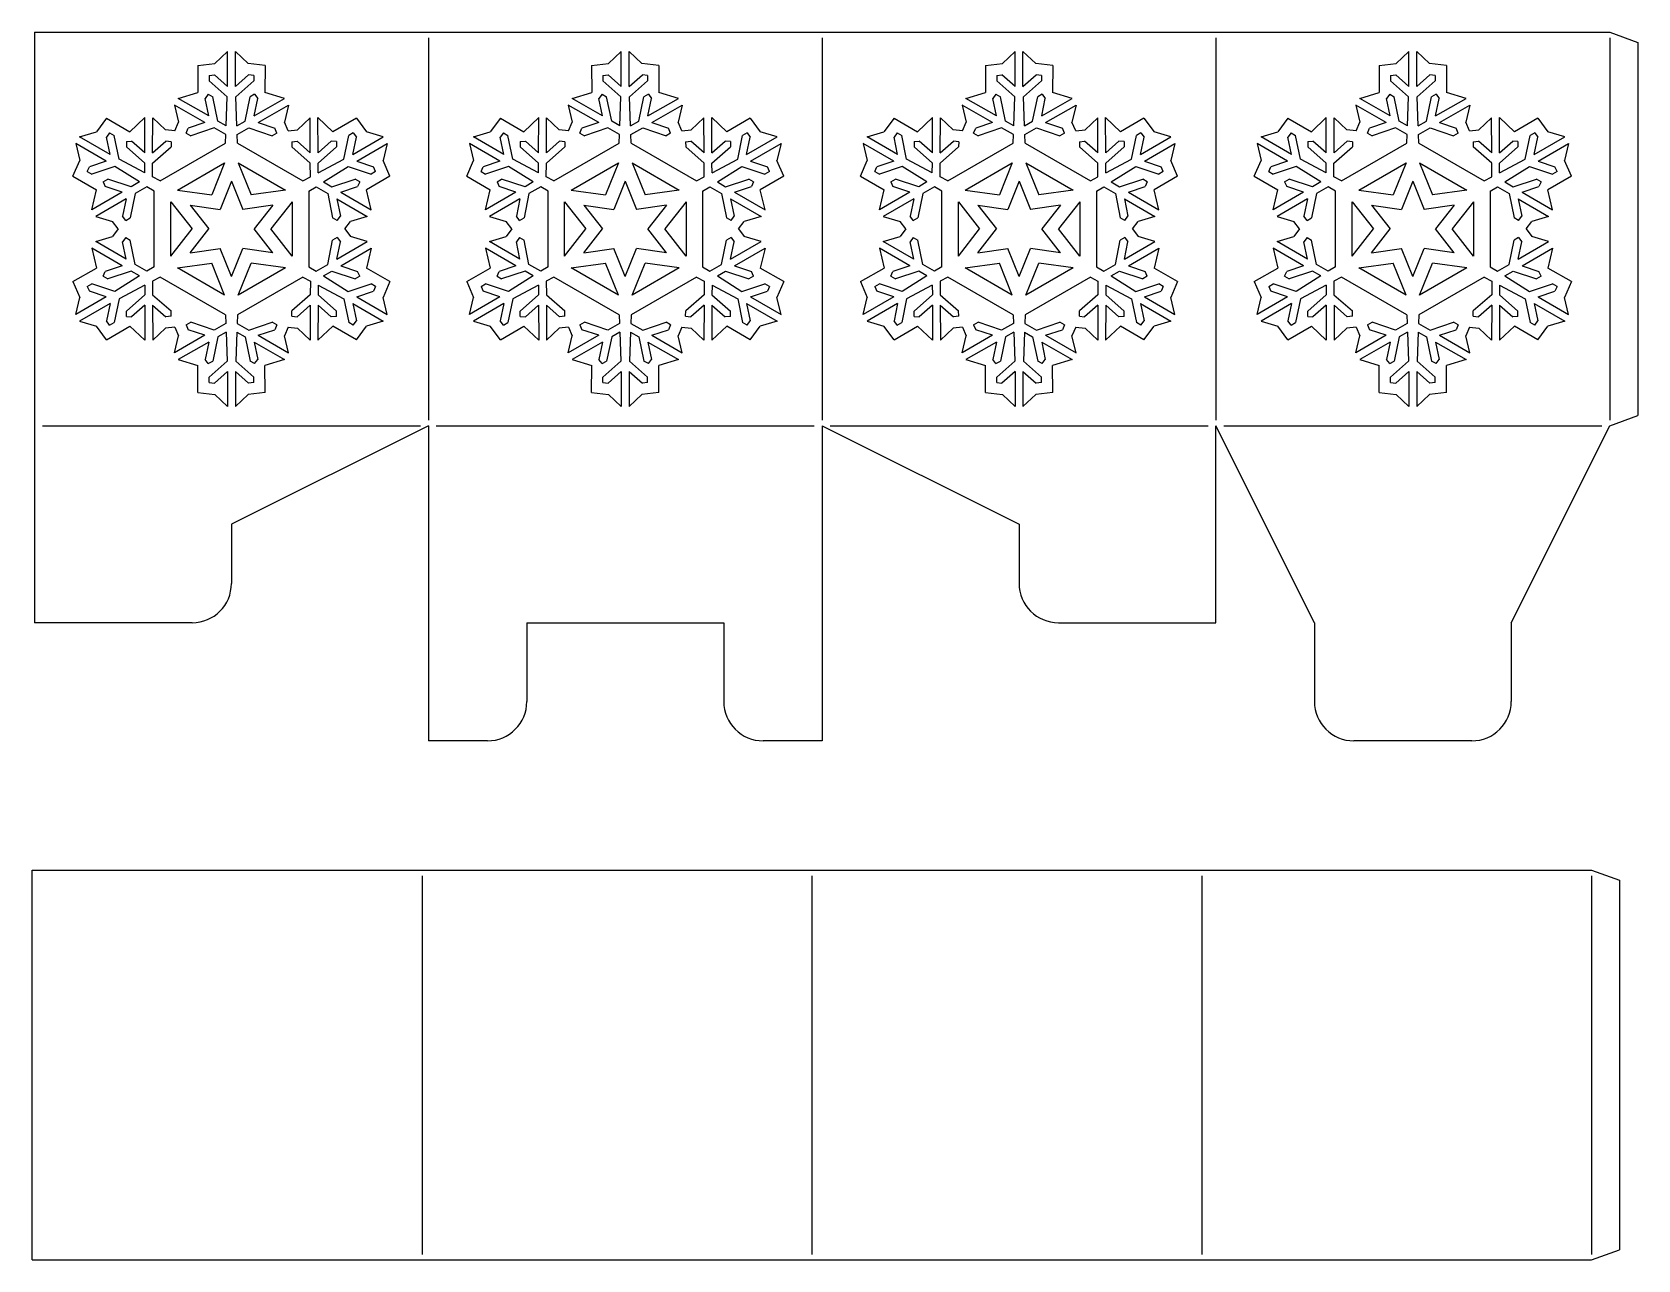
# Model space of a CAD drawing. Extents: x -153 to 132, y 187 to 406.
import ezdxf

# ---------------------------------------------------------------- set-up
doc = ezdxf.new("R2010")
doc.units = 0
doc.layers.get('0').update_dxf_attribs({"linetype": 'CONTINUOUS'})

msp = doc.modelspace()

# ---------------------------------------------------------------- linework, layer by layer
for p, q in [((-152.69, 405.74), (-152.69, 300.74)), ((-152.69, 405.74), (127.31, 405.74)), ((127.31, 405.74), (132.31, 403.92)), ((-82.69, 404.74), (-82.69, 336.74)), ((-12.69, 404.74), (-12.69, 336.74)), ((57.31, 404.74), (57.31, 336.74)), ((127.31, 404.74), (127.31, 336.74)), ((132.31, 403.92), (132.31, 337.57)), ((-123.67, 399.83), (-120.65, 400.17)), ((-123.67, 399.83), (-123.65, 395.02)), ((-118.39, 402.31), (-120.65, 400.17)), ((-118.39, 396.06), (-118.39, 402.31)), ((-116.99, 396.06), (-116.99, 402.31)), ((-116.99, 402.31), (-114.73, 400.17)), ((-111.71, 399.83), (-114.73, 400.17)), ((-111.71, 399.83), (-111.73, 395.02)), ((-53.67, 399.83), (-50.65, 400.17)), ((-53.67, 399.83), (-53.65, 395.02)), ((-48.39, 402.31), (-50.65, 400.17)), ((-48.39, 396.06), (-48.39, 402.31)), ((-46.99, 396.06), (-46.99, 402.31)), ((-46.99, 402.31), (-44.73, 400.17)), ((-41.71, 399.83), (-44.73, 400.17)), ((-41.71, 399.83), (-41.73, 395.02)), ((16.33, 399.83), (19.35, 400.17)), ((16.33, 399.83), (16.35, 395.02)), ((21.61, 402.31), (19.35, 400.17)), ((21.61, 396.06), (21.61, 402.31)), ((23.01, 396.06), (23.01, 402.31)), ((23.01, 402.31), (25.27, 400.17)), ((28.29, 399.83), (25.27, 400.17)), ((28.29, 399.83), (28.27, 395.02)), ((86.33, 399.83), (89.35, 400.17)), ((86.33, 399.83), (86.35, 395.02)), ((91.61, 402.31), (89.35, 400.17)), ((91.61, 396.06), (91.61, 402.31)), ((93.01, 396.06), (93.01, 402.31)), ((93.01, 402.31), (95.27, 400.17)), ((98.29, 399.83), (95.27, 400.17)), ((98.29, 399.83), (98.27, 395.02)), ((-121.66, 398.04), (-120.73, 398.15)), ((-121.66, 398.04), (-121.66, 397.11)), ((-118.46, 394.26), (-121.66, 397.11)), ((-118.39, 396.06), (-120.73, 398.15)), ((-116.99, 396.06), (-114.65, 398.15)), ((-116.92, 394.26), (-113.72, 397.11)), ((-113.72, 398.04), (-114.65, 398.15)), ((-113.72, 398.04), (-113.72, 397.11)), ((-51.66, 398.04), (-50.73, 398.15)), ((-51.66, 398.04), (-51.66, 397.11)), ((-48.46, 394.26), (-51.66, 397.11)), ((-48.39, 396.06), (-50.73, 398.15)), ((-46.99, 396.06), (-44.65, 398.15)), ((-46.92, 394.26), (-43.72, 397.11)), ((-43.72, 398.04), (-44.65, 398.15)), ((-43.72, 398.04), (-43.72, 397.11)), ((18.34, 398.04), (19.27, 398.15)), ((18.34, 398.04), (18.34, 397.11)), ((21.54, 394.26), (18.34, 397.11)), ((21.61, 396.06), (19.27, 398.15)), ((23.01, 396.06), (25.35, 398.15)), ((23.08, 394.26), (26.28, 397.11)), ((26.28, 398.04), (25.35, 398.15)), ((26.28, 398.04), (26.28, 397.11)), ((88.34, 398.04), (89.27, 398.15)), ((88.34, 398.04), (88.34, 397.11)), ((91.54, 394.26), (88.34, 397.11)), ((91.61, 396.06), (89.27, 398.15)), ((93.01, 396.06), (95.35, 398.15)), ((93.08, 394.26), (96.28, 397.11)), ((96.28, 398.04), (95.35, 398.15)), ((96.28, 398.04), (96.28, 397.11)), ((-127.14, 393.96), (-123.65, 395.02)), ((-121.72, 390.86), (-127.14, 393.96)), ((-121.81, 394.69), (-122.36, 393.93)), ((-121.72, 390.86), (-122.36, 393.93)), ((-121.81, 394.69), (-121, 394.22)), ((-120.1, 389.93), (-121, 394.22)), ((-118.64, 389.1), (-118.46, 394.26)), ((-116.74, 389.1), (-116.92, 394.26)), ((-115.28, 389.93), (-114.38, 394.22)), ((-113.57, 394.69), (-114.38, 394.22)), ((-113.66, 390.86), (-108.24, 393.96)), ((-113.66, 390.86), (-113.02, 393.93)), ((-113.57, 394.69), (-113.02, 393.93)), ((-108.24, 393.96), (-111.73, 395.02)), ((-57.14, 393.96), (-53.65, 395.02)), ((-51.72, 390.86), (-57.14, 393.96)), ((-51.81, 394.69), (-52.36, 393.93)), ((-51.72, 390.86), (-52.36, 393.93)), ((-51.81, 394.69), (-51, 394.22)), ((-50.1, 389.93), (-51, 394.22)), ((-48.64, 389.1), (-48.46, 394.26)), ((-46.74, 389.1), (-46.92, 394.26)), ((-45.28, 389.93), (-44.38, 394.22)), ((-43.57, 394.69), (-44.38, 394.22)), ((-43.66, 390.86), (-38.24, 393.96)), ((-43.66, 390.86), (-43.02, 393.93)), ((-43.57, 394.69), (-43.02, 393.93)), ((-38.24, 393.96), (-41.73, 395.02)), ((12.86, 393.96), (16.35, 395.02)), ((18.28, 390.86), (12.86, 393.96)), ((18.19, 394.69), (17.64, 393.93)), ((18.28, 390.86), (17.64, 393.93)), ((18.19, 394.69), (19, 394.22)), ((19.9, 389.93), (19, 394.22)), ((21.36, 389.1), (21.54, 394.26)), ((23.26, 389.1), (23.08, 394.26)), ((24.72, 389.93), (25.62, 394.22)), ((26.43, 394.69), (25.62, 394.22)), ((26.34, 390.86), (31.76, 393.96)), ((26.34, 390.86), (26.98, 393.93)), ((26.43, 394.69), (26.98, 393.93)), ((31.76, 393.96), (28.27, 395.02)), ((82.86, 393.96), (86.35, 395.02)), ((88.28, 390.86), (82.86, 393.96)), ((88.19, 394.69), (87.64, 393.93)), ((88.28, 390.86), (87.64, 393.93)), ((88.19, 394.69), (89, 394.22)), ((89.9, 389.93), (89, 394.22)), ((91.36, 389.1), (91.54, 394.26)), ((93.26, 389.1), (93.08, 394.26)), ((94.72, 389.93), (95.62, 394.22)), ((96.43, 394.69), (95.62, 394.22)), ((96.34, 390.86), (101.76, 393.96)), ((96.34, 390.86), (96.98, 393.93)), ((96.43, 394.69), (96.98, 393.93)), ((101.76, 393.96), (98.27, 395.02)), ((-122.41, 389.65), (-127.83, 392.75)), ((-127.83, 392.75), (-127.1, 389.73)), ((-112.97, 389.65), (-107.55, 392.75)), ((-107.55, 392.75), (-108.28, 389.73)), ((-52.41, 389.65), (-57.83, 392.75)), ((-57.83, 392.75), (-57.1, 389.73)), ((-42.97, 389.65), (-37.55, 392.75)), ((-37.55, 392.75), (-38.28, 389.73)), ((17.59, 389.65), (12.17, 392.75)), ((12.17, 392.75), (12.9, 389.73)), ((27.03, 389.65), (32.45, 392.75)), ((32.45, 392.75), (31.72, 389.73)), ((87.59, 389.65), (82.17, 392.75)), ((82.17, 392.75), (82.9, 389.73)), ((97.03, 389.65), (102.45, 392.75)), ((102.45, 392.75), (101.72, 389.73)), ((-139.89, 390.46), (-141.7, 388.02)), ((-139.89, 390.46), (-135.73, 388.04)), ((-133.07, 390.54), (-135.73, 388.04)), ((-133.1, 384.29), (-133.07, 390.54)), ((-131.7, 384.29), (-131.68, 390.53)), ((-131.68, 390.53), (-129.42, 388.39)), ((-127.76, 388.19), (-129.42, 388.39)), ((-127.76, 388.19), (-127.1, 389.73)), ((-125.76, 387.79), (-125.39, 388.65)), ((-122.41, 389.65), (-125.39, 388.65)), ((-120.79, 388.72), (-124.94, 387.33)), ((-118.7, 387.52), (-120.79, 388.72)), ((-118.64, 389.1), (-120.1, 389.93)), ((-116.74, 389.1), (-115.28, 389.93)), ((-116.68, 387.52), (-114.59, 388.72)), ((-114.59, 388.72), (-110.44, 387.33)), ((-112.97, 389.65), (-109.99, 388.65)), ((-109.62, 387.79), (-109.99, 388.65)), ((-107.62, 388.19), (-108.28, 389.73)), ((-107.62, 388.19), (-105.96, 388.39)), ((-103.7, 390.53), (-105.96, 388.39)), ((-103.68, 384.29), (-103.7, 390.53)), ((-102.31, 390.54), (-99.65, 388.04)), ((-102.28, 384.29), (-102.31, 390.54)), ((-95.49, 390.46), (-99.65, 388.04)), ((-95.49, 390.46), (-93.68, 388.02)), ((-69.89, 390.46), (-71.7, 388.02)), ((-69.89, 390.46), (-65.73, 388.04)), ((-63.07, 390.54), (-65.73, 388.04)), ((-63.1, 384.29), (-63.07, 390.54)), ((-61.7, 384.29), (-61.68, 390.53)), ((-61.68, 390.53), (-59.42, 388.39)), ((-57.76, 388.19), (-59.42, 388.39)), ((-57.76, 388.19), (-57.1, 389.73)), ((-55.76, 387.79), (-55.39, 388.65)), ((-52.41, 389.65), (-55.39, 388.65)), ((-50.79, 388.72), (-54.94, 387.33)), ((-48.7, 387.52), (-50.79, 388.72)), ((-48.64, 389.1), (-50.1, 389.93)), ((-46.74, 389.1), (-45.28, 389.93)), ((-46.68, 387.52), (-44.59, 388.72)), ((-44.59, 388.72), (-40.44, 387.33)), ((-42.97, 389.65), (-39.99, 388.65)), ((-39.62, 387.79), (-39.99, 388.65)), ((-37.62, 388.19), (-38.28, 389.73)), ((-37.62, 388.19), (-35.96, 388.39)), ((-33.7, 390.53), (-35.96, 388.39)), ((-33.68, 384.29), (-33.7, 390.53)), ((-32.31, 390.54), (-29.65, 388.04)), ((-32.28, 384.29), (-32.31, 390.54)), ((-25.49, 390.46), (-29.65, 388.04)), ((-25.49, 390.46), (-23.68, 388.02)), ((0.11, 390.46), (-1.7, 388.02)), ((0.11, 390.46), (4.27, 388.04)), ((6.93, 390.54), (4.27, 388.04)), ((6.9, 384.29), (6.93, 390.54)), ((8.3, 384.29), (8.32, 390.53)), ((8.32, 390.53), (10.58, 388.39)), ((12.24, 388.19), (10.58, 388.39)), ((12.24, 388.19), (12.9, 389.73)), ((14.24, 387.79), (14.61, 388.65)), ((17.59, 389.65), (14.61, 388.65)), ((19.21, 388.72), (15.06, 387.33)), ((21.3, 387.52), (19.21, 388.72)), ((21.36, 389.1), (19.9, 389.93)), ((23.26, 389.1), (24.72, 389.93)), ((23.32, 387.52), (25.41, 388.72)), ((25.41, 388.72), (29.56, 387.33)), ((27.03, 389.65), (30.01, 388.65)), ((30.38, 387.79), (30.01, 388.65)), ((32.38, 388.19), (31.72, 389.73)), ((32.38, 388.19), (34.04, 388.39)), ((36.3, 390.53), (34.04, 388.39)), ((36.32, 384.29), (36.3, 390.53)), ((37.69, 390.54), (40.35, 388.04)), ((37.72, 384.29), (37.69, 390.54)), ((44.51, 390.46), (40.35, 388.04)), ((44.51, 390.46), (46.32, 388.02)), ((70.11, 390.46), (68.3, 388.02)), ((70.11, 390.46), (74.27, 388.04)), ((76.93, 390.54), (74.27, 388.04)), ((76.9, 384.29), (76.93, 390.54)), ((78.3, 384.29), (78.32, 390.53)), ((78.32, 390.53), (80.58, 388.39)), ((82.24, 388.19), (80.58, 388.39)), ((82.24, 388.19), (82.9, 389.73)), ((84.24, 387.79), (84.61, 388.65)), ((87.59, 389.65), (84.61, 388.65)), ((89.21, 388.72), (85.06, 387.33)), ((91.3, 387.52), (89.21, 388.72)), ((91.36, 389.1), (89.9, 389.93)), ((93.26, 389.1), (94.72, 389.93)), ((93.32, 387.52), (95.41, 388.72)), ((95.41, 388.72), (99.56, 387.33)), ((97.03, 389.65), (100.01, 388.65)), ((100.38, 387.79), (100.01, 388.65)), ((102.38, 388.19), (101.72, 389.73)), ((102.38, 388.19), (104.04, 388.39)), ((106.3, 390.53), (104.04, 388.39)), ((106.32, 384.29), (106.3, 390.53)), ((107.69, 390.54), (110.35, 388.04)), ((107.72, 384.29), (107.69, 390.54)), ((114.51, 390.46), (110.35, 388.04)), ((114.51, 390.46), (116.32, 388.02)), ((-139.97, 382.8), (-145.38, 385.92)), ((-145.38, 385.92), (-144.66, 382.89)), ((-144.68, 387.13), (-141.7, 388.02)), ((-139.27, 384.01), (-144.68, 387.13)), ((-139.35, 387.83), (-139.9, 387.08)), ((-139.27, 384.01), (-139.9, 387.08)), ((-139.35, 387.83), (-138.54, 387.36)), ((-137.68, 383.17), (-138.54, 387.36)), ((-136.36, 386.28), (-135.44, 386.38)), ((-136.36, 386.28), (-136.36, 385.35)), ((-133.1, 382.43), (-136.36, 385.35)), ((-133.1, 384.29), (-135.44, 386.38)), ((-131.7, 384.29), (-129.35, 386.36)), ((-130.36, 379.29), (-118.75, 385.99)), ((-128.42, 386.25), (-129.35, 386.36)), ((-128.42, 386.25), (-128.43, 385.32)), ((-125.76, 387.79), (-124.94, 387.33)), ((-118.75, 385.99), (-118.7, 387.52)), ((-116.63, 385.99), (-116.68, 387.52)), ((-116.63, 385.99), (-105.02, 379.29)), ((-109.62, 387.79), (-110.44, 387.33)), ((-106.96, 386.25), (-106.03, 386.36)), ((-106.96, 386.25), (-106.95, 385.32)), ((-103.68, 384.29), (-106.03, 386.36)), ((-102.28, 384.29), (-99.94, 386.38)), ((-102.28, 382.43), (-99.01, 385.35)), ((-99.01, 386.28), (-99.94, 386.38)), ((-99.01, 386.28), (-99.01, 385.35)), ((-97.7, 383.17), (-96.84, 387.36)), ((-96.03, 387.83), (-96.84, 387.36)), ((-96.11, 384.01), (-90.7, 387.13)), ((-96.11, 384.01), (-95.48, 387.08)), ((-96.03, 387.83), (-95.48, 387.08)), ((-95.41, 382.8), (-90, 385.92)), ((-90.7, 387.13), (-93.68, 388.02)), ((-90, 385.92), (-90.72, 382.89)), ((-69.97, 382.8), (-75.38, 385.92)), ((-75.38, 385.92), (-74.66, 382.89)), ((-74.68, 387.13), (-71.7, 388.02)), ((-69.27, 384.01), (-74.68, 387.13)), ((-69.35, 387.83), (-69.9, 387.08)), ((-69.27, 384.01), (-69.9, 387.08)), ((-69.35, 387.83), (-68.54, 387.36)), ((-67.68, 383.17), (-68.54, 387.36)), ((-66.36, 386.28), (-65.44, 386.38)), ((-66.36, 386.28), (-66.36, 385.35)), ((-63.1, 382.43), (-66.36, 385.35)), ((-63.1, 384.29), (-65.44, 386.38)), ((-61.7, 384.29), (-59.35, 386.36)), ((-60.36, 379.29), (-48.75, 385.99)), ((-58.42, 386.25), (-59.35, 386.36)), ((-58.42, 386.25), (-58.43, 385.32)), ((-55.76, 387.79), (-54.94, 387.33)), ((-48.75, 385.99), (-48.7, 387.52)), ((-46.63, 385.99), (-46.68, 387.52)), ((-46.63, 385.99), (-35.02, 379.29)), ((-39.62, 387.79), (-40.44, 387.33)), ((-36.96, 386.25), (-36.03, 386.36)), ((-36.96, 386.25), (-36.95, 385.32)), ((-33.68, 384.29), (-36.03, 386.36)), ((-32.28, 384.29), (-29.94, 386.38)), ((-32.28, 382.43), (-29.01, 385.35)), ((-29.01, 386.28), (-29.94, 386.38)), ((-29.01, 386.28), (-29.01, 385.35)), ((-27.7, 383.17), (-26.84, 387.36)), ((-26.03, 387.83), (-26.84, 387.36)), ((-26.11, 384.01), (-20.7, 387.13)), ((-26.11, 384.01), (-25.48, 387.08)), ((-26.03, 387.83), (-25.48, 387.08)), ((-25.41, 382.8), (-20, 385.92)), ((-20.7, 387.13), (-23.68, 388.02)), ((-20, 385.92), (-20.72, 382.89)), ((0.03, 382.8), (-5.38, 385.92)), ((-5.38, 385.92), (-4.66, 382.89)), ((-4.68, 387.13), (-1.7, 388.02)), ((0.73, 384.01), (-4.68, 387.13)), ((0.65, 387.83), (0.1, 387.08)), ((0.73, 384.01), (0.1, 387.08)), ((0.65, 387.83), (1.46, 387.36)), ((2.32, 383.17), (1.46, 387.36)), ((3.64, 386.28), (4.56, 386.38)), ((3.64, 386.28), (3.64, 385.35)), ((6.9, 382.43), (3.64, 385.35)), ((6.9, 384.29), (4.56, 386.38)), ((8.3, 384.29), (10.65, 386.36)), ((9.64, 379.29), (21.25, 385.99)), ((11.58, 386.25), (10.65, 386.36)), ((11.58, 386.25), (11.57, 385.32)), ((14.24, 387.79), (15.06, 387.33)), ((21.25, 385.99), (21.3, 387.52)), ((23.37, 385.99), (23.32, 387.52)), ((23.37, 385.99), (34.98, 379.29)), ((30.38, 387.79), (29.56, 387.33)), ((33.04, 386.25), (33.97, 386.36)), ((33.04, 386.25), (33.05, 385.32)), ((36.32, 384.29), (33.97, 386.36)), ((37.72, 384.29), (40.06, 386.38)), ((37.72, 382.43), (40.99, 385.35)), ((40.99, 386.28), (40.06, 386.38)), ((40.99, 386.28), (40.99, 385.35)), ((42.3, 383.17), (43.16, 387.36)), ((43.97, 387.83), (43.16, 387.36)), ((43.89, 384.01), (49.3, 387.13)), ((43.89, 384.01), (44.52, 387.08)), ((43.97, 387.83), (44.52, 387.08)), ((44.59, 382.8), (50, 385.92)), ((49.3, 387.13), (46.32, 388.02)), ((50, 385.92), (49.28, 382.89)), ((70.03, 382.8), (64.62, 385.92)), ((64.62, 385.92), (65.34, 382.89)), ((65.32, 387.13), (68.3, 388.02)), ((70.73, 384.01), (65.32, 387.13)), ((70.65, 387.83), (70.1, 387.08)), ((70.73, 384.01), (70.1, 387.08)), ((70.65, 387.83), (71.46, 387.36)), ((72.32, 383.17), (71.46, 387.36)), ((73.64, 386.28), (74.56, 386.38)), ((73.64, 386.28), (73.64, 385.35)), ((76.9, 382.43), (73.64, 385.35)), ((76.9, 384.29), (74.56, 386.38)), ((78.3, 384.29), (80.65, 386.36)), ((79.64, 379.29), (91.25, 385.99)), ((81.58, 386.25), (80.65, 386.36)), ((81.58, 386.25), (81.57, 385.32)), ((84.24, 387.79), (85.06, 387.33)), ((91.25, 385.99), (91.3, 387.52)), ((93.37, 385.99), (93.32, 387.52)), ((93.37, 385.99), (104.98, 379.29)), ((100.38, 387.79), (99.56, 387.33)), ((103.04, 386.25), (103.97, 386.36)), ((103.04, 386.25), (103.05, 385.32)), ((106.32, 384.29), (103.97, 386.36)), ((107.72, 384.29), (110.06, 386.38)), ((107.72, 382.43), (110.99, 385.35)), ((110.99, 386.28), (110.06, 386.38)), ((110.99, 386.28), (110.99, 385.35)), ((112.3, 383.17), (113.16, 387.36)), ((113.97, 387.83), (113.16, 387.36)), ((113.89, 384.01), (119.3, 387.13)), ((113.89, 384.01), (114.52, 387.08)), ((113.97, 387.83), (114.52, 387.08)), ((114.59, 382.8), (120, 385.92)), ((119.3, 387.13), (116.32, 388.02)), ((120, 385.92), (119.28, 382.89)), ((-145.87, 380.11), (-144.66, 382.89)), ((-139.97, 382.8), (-142.95, 381.81)), ((-133.11, 380.74), (-137.68, 383.17)), ((-131.71, 382.42), (-128.43, 385.32)), ((-127.28, 377.67), (-118.9, 382.51)), ((-118.9, 382.51), (-121.19, 376.81)), ((-116.48, 382.51), (-108.1, 377.67)), ((-116.48, 382.51), (-114.18, 376.81)), ((-103.67, 382.42), (-106.95, 385.32)), ((-102.27, 380.74), (-97.7, 383.17)), ((-95.41, 382.8), (-92.43, 381.81)), ((-89.51, 380.11), (-90.72, 382.89)), ((-75.87, 380.11), (-74.66, 382.89)), ((-69.97, 382.8), (-72.95, 381.81)), ((-63.11, 380.74), (-67.68, 383.17)), ((-61.71, 382.42), (-58.43, 385.32)), ((-57.28, 377.67), (-48.9, 382.51)), ((-48.9, 382.51), (-51.19, 376.81)), ((-46.48, 382.51), (-38.1, 377.67)), ((-46.48, 382.51), (-44.18, 376.81)), ((-33.67, 382.42), (-36.95, 385.32)), ((-32.27, 380.74), (-27.7, 383.17)), ((-25.41, 382.8), (-22.43, 381.81)), ((-19.51, 380.11), (-20.72, 382.89)), ((-5.87, 380.11), (-4.66, 382.89)), ((0.03, 382.8), (-2.95, 381.81)), ((6.89, 380.74), (2.32, 383.17)), ((8.29, 382.42), (11.57, 385.32)), ((12.72, 377.67), (21.1, 382.51)), ((21.1, 382.51), (18.81, 376.81)), ((23.52, 382.51), (31.9, 377.67)), ((23.52, 382.51), (25.82, 376.81)), ((36.33, 382.42), (33.05, 385.32)), ((37.73, 380.74), (42.3, 383.17)), ((44.59, 382.8), (47.57, 381.81)), ((50.49, 380.11), (49.28, 382.89)), ((64.13, 380.11), (65.34, 382.89)), ((70.03, 382.8), (67.05, 381.81)), ((76.89, 380.74), (72.32, 383.17)), ((78.29, 382.42), (81.57, 385.32)), ((82.72, 377.67), (91.1, 382.51)), ((91.1, 382.51), (88.81, 376.81)), ((93.52, 382.51), (101.9, 377.67)), ((93.52, 382.51), (95.82, 376.81)), ((106.33, 382.42), (103.05, 385.32)), ((107.73, 380.74), (112.3, 383.17)), ((114.59, 382.8), (117.57, 381.81)), ((120.49, 380.11), (119.28, 382.89)), ((-145.87, 380.11), (-141.69, 377.72)), ((-143.32, 380.95), (-142.95, 381.81)), ((-143.32, 380.95), (-142.51, 380.49)), ((-138.44, 381.84), (-142.51, 380.49)), ((-134.06, 379.1), (-138.44, 381.84)), ((-133.11, 380.74), (-133.1, 382.43)), ((-131.72, 380), (-131.71, 382.42)), ((-130.36, 379.29), (-131.72, 380)), ((-105.02, 379.29), (-103.66, 380)), ((-103.66, 380), (-103.67, 382.42)), ((-102.27, 380.74), (-102.28, 382.43)), ((-101.32, 379.1), (-96.94, 381.84)), ((-96.94, 381.84), (-92.87, 380.49)), ((-89.51, 380.11), (-93.69, 377.72)), ((-92.06, 380.95), (-92.87, 380.49)), ((-92.06, 380.95), (-92.43, 381.81)), ((-75.87, 380.11), (-71.69, 377.72)), ((-73.32, 380.95), (-72.95, 381.81)), ((-73.32, 380.95), (-72.51, 380.49)), ((-68.44, 381.84), (-72.51, 380.49)), ((-64.06, 379.1), (-68.44, 381.84)), ((-63.11, 380.74), (-63.1, 382.43)), ((-61.72, 380), (-61.71, 382.42)), ((-60.36, 379.29), (-61.72, 380)), ((-35.02, 379.29), (-33.66, 380)), ((-33.66, 380), (-33.67, 382.42)), ((-32.27, 380.74), (-32.28, 382.43)), ((-31.32, 379.1), (-26.94, 381.84)), ((-26.94, 381.84), (-22.87, 380.49)), ((-19.51, 380.11), (-23.69, 377.72)), ((-22.06, 380.95), (-22.87, 380.49)), ((-22.06, 380.95), (-22.43, 381.81)), ((-5.87, 380.11), (-1.69, 377.72)), ((-3.32, 380.95), (-2.95, 381.81)), ((-3.32, 380.95), (-2.51, 380.49)), ((1.56, 381.84), (-2.51, 380.49)), ((5.94, 379.1), (1.56, 381.84)), ((6.89, 380.74), (6.9, 382.43)), ((8.28, 380), (8.29, 382.42)), ((9.64, 379.29), (8.28, 380)), ((34.98, 379.29), (36.34, 380)), ((36.34, 380), (36.33, 382.42)), ((37.73, 380.74), (37.72, 382.43)), ((38.68, 379.1), (43.06, 381.84)), ((43.06, 381.84), (47.13, 380.49)), ((50.49, 380.11), (46.31, 377.72)), ((47.94, 380.95), (47.13, 380.49)), ((47.94, 380.95), (47.57, 381.81)), ((64.13, 380.11), (68.31, 377.72)), ((66.68, 380.95), (67.05, 381.81)), ((66.68, 380.95), (67.49, 380.49)), ((71.56, 381.84), (67.49, 380.49)), ((75.94, 379.1), (71.56, 381.84)), ((76.89, 380.74), (76.9, 382.43)), ((78.28, 380), (78.29, 382.42)), ((79.64, 379.29), (78.28, 380)), ((104.98, 379.29), (106.34, 380)), ((106.34, 380), (106.33, 382.42)), ((107.73, 380.74), (107.72, 382.43)), ((108.68, 379.1), (113.06, 381.84)), ((113.06, 381.84), (117.13, 380.49)), ((120.49, 380.11), (116.31, 377.72)), ((117.94, 380.95), (117.13, 380.49)), ((117.94, 380.95), (117.57, 381.81)), ((-142.52, 374.17), (-141.69, 377.72)), ((-137.12, 377.31), (-142.52, 374.17)), ((-140.48, 379.15), (-139.67, 379.61)), ((-140.48, 379.15), (-140.11, 378.29)), ((-137.12, 377.31), (-140.11, 378.29)), ((-135.51, 378.25), (-139.67, 379.61)), ((-134.81, 377.05), (-135.68, 372.75)), ((-134.06, 379.1), (-135.51, 378.25)), ((-132.72, 378.26), (-134.81, 377.05)), ((-131.42, 377.45), (-132.72, 378.26)), ((-131.42, 364.04), (-131.42, 377.45)), ((-127.28, 377.67), (-121.19, 376.81)), ((-117.69, 379.22), (-119.7, 374.23)), ((-117.69, 379.22), (-115.68, 374.23)), ((-108.1, 377.67), (-114.18, 376.81)), ((-103.95, 377.45), (-102.65, 378.26)), ((-103.95, 377.45), (-103.95, 364.04)), ((-102.65, 378.26), (-100.57, 377.05)), ((-101.32, 379.1), (-99.86, 378.25)), ((-100.57, 377.05), (-99.7, 372.75)), ((-99.86, 378.25), (-95.7, 379.61)), ((-98.25, 377.31), (-95.27, 378.29)), ((-98.25, 377.31), (-92.85, 374.17)), ((-94.9, 379.15), (-95.7, 379.61)), ((-94.9, 379.15), (-95.27, 378.29)), ((-92.85, 374.17), (-93.69, 377.72)), ((-72.52, 374.17), (-71.69, 377.72)), ((-67.12, 377.31), (-72.52, 374.17)), ((-70.48, 379.15), (-69.67, 379.61)), ((-70.48, 379.15), (-70.11, 378.29)), ((-67.12, 377.31), (-70.11, 378.29)), ((-65.51, 378.25), (-69.67, 379.61)), ((-64.81, 377.05), (-65.68, 372.75)), ((-64.06, 379.1), (-65.51, 378.25)), ((-62.72, 378.26), (-64.81, 377.05)), ((-61.42, 377.45), (-62.72, 378.26)), ((-61.42, 364.04), (-61.42, 377.45)), ((-57.28, 377.67), (-51.19, 376.81)), ((-47.69, 379.22), (-49.7, 374.23)), ((-47.69, 379.22), (-45.68, 374.23)), ((-38.1, 377.67), (-44.18, 376.81)), ((-33.95, 377.45), (-32.65, 378.26)), ((-33.95, 377.45), (-33.95, 364.04)), ((-32.65, 378.26), (-30.57, 377.05)), ((-31.32, 379.1), (-29.86, 378.25)), ((-30.57, 377.05), (-29.7, 372.75)), ((-29.86, 378.25), (-25.7, 379.61)), ((-28.25, 377.31), (-25.27, 378.29)), ((-28.25, 377.31), (-22.85, 374.17)), ((-24.9, 379.15), (-25.7, 379.61)), ((-24.9, 379.15), (-25.27, 378.29)), ((-22.85, 374.17), (-23.69, 377.72)), ((-2.52, 374.17), (-1.69, 377.72)), ((2.88, 377.31), (-2.52, 374.17)), ((-0.48, 379.15), (0.33, 379.61)), ((-0.48, 379.15), (-0.11, 378.29)), ((2.88, 377.31), (-0.11, 378.29)), ((4.49, 378.25), (0.33, 379.61)), ((5.19, 377.05), (4.32, 372.75)), ((5.94, 379.1), (4.49, 378.25)), ((7.28, 378.26), (5.19, 377.05)), ((8.58, 377.45), (7.28, 378.26)), ((8.58, 364.04), (8.58, 377.45)), ((12.72, 377.67), (18.81, 376.81)), ((22.31, 379.22), (20.3, 374.23)), ((22.31, 379.22), (24.32, 374.23)), ((31.9, 377.67), (25.82, 376.81)), ((36.05, 377.45), (37.35, 378.26)), ((36.05, 377.45), (36.05, 364.04)), ((37.35, 378.26), (39.43, 377.05)), ((38.68, 379.1), (40.14, 378.25)), ((39.43, 377.05), (40.3, 372.75)), ((40.14, 378.25), (44.3, 379.61)), ((41.75, 377.31), (44.73, 378.29)), ((41.75, 377.31), (47.15, 374.17)), ((45.1, 379.15), (44.3, 379.61)), ((45.1, 379.15), (44.73, 378.29)), ((47.15, 374.17), (46.31, 377.72)), ((67.48, 374.17), (68.31, 377.72)), ((72.88, 377.31), (67.48, 374.17)), ((69.52, 379.15), (70.33, 379.61)), ((69.52, 379.15), (69.89, 378.29)), ((72.88, 377.31), (69.89, 378.29)), ((74.49, 378.25), (70.33, 379.61)), ((75.19, 377.05), (74.32, 372.75)), ((75.94, 379.1), (74.49, 378.25)), ((77.28, 378.26), (75.19, 377.05)), ((78.58, 377.45), (77.28, 378.26)), ((78.58, 364.04), (78.58, 377.45)), ((82.72, 377.67), (88.81, 376.81)), ((92.31, 379.22), (90.3, 374.23)), ((92.31, 379.22), (94.32, 374.23)), ((101.9, 377.67), (95.82, 376.81)), ((106.05, 377.45), (107.35, 378.26)), ((106.05, 377.45), (106.05, 364.04)), ((107.35, 378.26), (109.43, 377.05)), ((108.68, 379.1), (110.14, 378.25)), ((109.43, 377.05), (110.3, 372.75)), ((110.14, 378.25), (114.3, 379.61)), ((111.75, 377.31), (114.73, 378.29)), ((111.75, 377.31), (117.15, 374.17)), ((115.1, 379.15), (114.3, 379.61)), ((115.1, 379.15), (114.73, 378.29)), ((117.15, 374.17), (116.31, 377.72)), ((-136.42, 376.11), (-141.82, 372.96)), ((-136.42, 376.11), (-137.05, 373.03)), ((-128.48, 365.91), (-128.48, 375.58)), ((-128.48, 375.58), (-124.7, 370.74)), ((-125.03, 374.98), (-121.71, 370.74)), ((-125.03, 374.98), (-119.7, 374.23)), ((-110.35, 374.98), (-115.68, 374.23)), ((-110.35, 374.98), (-113.67, 370.74)), ((-106.89, 375.58), (-110.68, 370.74)), ((-106.89, 375.58), (-106.89, 365.91)), ((-98.96, 376.11), (-93.56, 372.96)), ((-98.96, 376.11), (-98.33, 373.03)), ((-66.42, 376.11), (-71.82, 372.96)), ((-66.42, 376.11), (-67.05, 373.03)), ((-58.48, 365.91), (-58.48, 375.58)), ((-58.48, 375.58), (-54.7, 370.74)), ((-55.03, 374.98), (-51.71, 370.74)), ((-55.03, 374.98), (-49.7, 374.23)), ((-40.35, 374.98), (-45.68, 374.23)), ((-40.35, 374.98), (-43.67, 370.74)), ((-36.89, 375.58), (-40.68, 370.74)), ((-36.89, 375.58), (-36.89, 365.91)), ((-28.96, 376.11), (-23.56, 372.96)), ((-28.96, 376.11), (-28.33, 373.03)), ((3.58, 376.11), (-1.82, 372.96)), ((3.58, 376.11), (2.95, 373.03)), ((11.52, 365.91), (11.52, 375.58)), ((11.52, 375.58), (15.3, 370.74)), ((14.97, 374.98), (18.29, 370.74)), ((14.97, 374.98), (20.3, 374.23)), ((29.65, 374.98), (24.32, 374.23)), ((29.65, 374.98), (26.33, 370.74)), ((33.11, 375.58), (29.32, 370.74)), ((33.11, 375.58), (33.11, 365.91)), ((41.04, 376.11), (46.44, 372.96)), ((41.04, 376.11), (41.67, 373.03)), ((73.58, 376.11), (68.18, 372.96)), ((73.58, 376.11), (72.95, 373.03)), ((81.52, 365.91), (81.52, 375.58)), ((81.52, 375.58), (85.3, 370.74)), ((84.97, 374.98), (88.29, 370.74)), ((84.97, 374.98), (90.3, 374.23)), ((99.65, 374.98), (94.32, 374.23)), ((99.65, 374.98), (96.33, 370.74)), ((103.11, 375.58), (99.32, 370.74)), ((103.11, 375.58), (103.11, 365.91)), ((111.04, 376.11), (116.44, 372.96)), ((111.04, 376.11), (111.67, 373.03)), ((-141.82, 372.96), (-138.83, 372.08)), ((-137.83, 370.74), (-138.83, 372.08)), ((-136.49, 372.28), (-137.05, 373.03)), ((-136.49, 372.28), (-135.68, 372.75)), ((-98.89, 372.28), (-99.7, 372.75)), ((-98.89, 372.28), (-98.33, 373.03)), ((-97.55, 370.74), (-96.54, 372.08)), ((-93.56, 372.96), (-96.54, 372.08)), ((-71.82, 372.96), (-68.83, 372.08)), ((-67.83, 370.74), (-68.83, 372.08)), ((-66.49, 372.28), (-67.05, 373.03)), ((-66.49, 372.28), (-65.68, 372.75)), ((-28.89, 372.28), (-29.7, 372.75)), ((-28.89, 372.28), (-28.33, 373.03)), ((-27.55, 370.74), (-26.54, 372.08)), ((-23.56, 372.96), (-26.54, 372.08)), ((-1.82, 372.96), (1.17, 372.08)), ((2.17, 370.74), (1.17, 372.08)), ((3.51, 372.28), (2.95, 373.03)), ((3.51, 372.28), (4.32, 372.75)), ((41.11, 372.28), (40.3, 372.75)), ((41.11, 372.28), (41.67, 373.03)), ((42.45, 370.74), (43.46, 372.08)), ((46.44, 372.96), (43.46, 372.08)), ((68.18, 372.96), (71.17, 372.08)), ((72.17, 370.74), (71.17, 372.08)), ((73.51, 372.28), (72.95, 373.03)), ((73.51, 372.28), (74.32, 372.75)), ((111.11, 372.28), (110.3, 372.75)), ((111.11, 372.28), (111.67, 373.03)), ((112.45, 370.74), (113.46, 372.08)), ((116.44, 372.96), (113.46, 372.08)), ((-141.82, 368.52), (-138.83, 369.4)), ((-136.42, 365.38), (-141.82, 368.52)), ((-137.83, 370.74), (-138.83, 369.4)), ((-136.49, 369.21), (-137.05, 368.46)), ((-136.42, 365.38), (-137.05, 368.46)), ((-136.49, 369.21), (-135.68, 368.73)), ((-134.81, 364.44), (-135.68, 368.73)), ((-128.48, 365.91), (-124.7, 370.74)), ((-125.03, 366.51), (-121.71, 370.74)), ((-110.35, 366.51), (-113.67, 370.74)), ((-106.89, 365.91), (-110.68, 370.74)), ((-100.57, 364.44), (-99.7, 368.73)), ((-98.89, 369.21), (-99.7, 368.73)), ((-98.96, 365.38), (-93.56, 368.52)), ((-98.96, 365.38), (-98.33, 368.46)), ((-98.89, 369.21), (-98.33, 368.46)), ((-97.55, 370.74), (-96.54, 369.4)), ((-93.56, 368.52), (-96.54, 369.4)), ((-71.82, 368.52), (-68.83, 369.4)), ((-66.42, 365.38), (-71.82, 368.52)), ((-67.83, 370.74), (-68.83, 369.4)), ((-66.49, 369.21), (-67.05, 368.46)), ((-66.42, 365.38), (-67.05, 368.46)), ((-66.49, 369.21), (-65.68, 368.73)), ((-64.81, 364.44), (-65.68, 368.73)), ((-58.48, 365.91), (-54.7, 370.74)), ((-55.03, 366.51), (-51.71, 370.74)), ((-40.35, 366.51), (-43.67, 370.74)), ((-36.89, 365.91), (-40.68, 370.74)), ((-30.57, 364.44), (-29.7, 368.73)), ((-28.89, 369.21), (-29.7, 368.73)), ((-28.96, 365.38), (-23.56, 368.52)), ((-28.96, 365.38), (-28.33, 368.46)), ((-28.89, 369.21), (-28.33, 368.46)), ((-27.55, 370.74), (-26.54, 369.4)), ((-23.56, 368.52), (-26.54, 369.4)), ((-1.82, 368.52), (1.17, 369.4)), ((3.58, 365.38), (-1.82, 368.52)), ((2.17, 370.74), (1.17, 369.4)), ((3.51, 369.21), (2.95, 368.46)), ((3.58, 365.38), (2.95, 368.46)), ((3.51, 369.21), (4.32, 368.73)), ((5.19, 364.44), (4.32, 368.73)), ((11.52, 365.91), (15.3, 370.74)), ((14.97, 366.51), (18.29, 370.74)), ((29.65, 366.51), (26.33, 370.74)), ((33.11, 365.91), (29.32, 370.74)), ((39.43, 364.44), (40.3, 368.73)), ((41.11, 369.21), (40.3, 368.73)), ((41.04, 365.38), (46.44, 368.52)), ((41.04, 365.38), (41.67, 368.46)), ((41.11, 369.21), (41.67, 368.46)), ((42.45, 370.74), (43.46, 369.4)), ((46.44, 368.52), (43.46, 369.4)), ((68.18, 368.52), (71.17, 369.4)), ((73.58, 365.38), (68.18, 368.52)), ((72.17, 370.74), (71.17, 369.4)), ((73.51, 369.21), (72.95, 368.46)), ((73.58, 365.38), (72.95, 368.46)), ((73.51, 369.21), (74.32, 368.73)), ((75.19, 364.44), (74.32, 368.73)), ((81.52, 365.91), (85.3, 370.74)), ((84.97, 366.51), (88.29, 370.74)), ((99.65, 366.51), (96.33, 370.74)), ((103.11, 365.91), (99.32, 370.74)), ((109.43, 364.44), (110.3, 368.73)), ((111.11, 369.21), (110.3, 368.73)), ((111.04, 365.38), (116.44, 368.52)), ((111.04, 365.38), (111.67, 368.46)), ((111.11, 369.21), (111.67, 368.46)), ((112.45, 370.74), (113.46, 369.4)), ((116.44, 368.52), (113.46, 369.4)), ((-137.12, 364.17), (-142.52, 367.32)), ((-142.52, 367.32), (-141.69, 363.77)), ((-125.03, 366.51), (-119.7, 367.26)), ((-117.69, 362.27), (-119.7, 367.26)), ((-117.69, 362.27), (-115.68, 367.26)), ((-110.35, 366.51), (-115.68, 367.26)), ((-98.25, 364.17), (-92.85, 367.32)), ((-92.85, 367.32), (-93.69, 363.77)), ((-67.12, 364.17), (-72.52, 367.32)), ((-72.52, 367.32), (-71.69, 363.77)), ((-55.03, 366.51), (-49.7, 367.26)), ((-47.69, 362.27), (-49.7, 367.26)), ((-47.69, 362.27), (-45.68, 367.26)), ((-40.35, 366.51), (-45.68, 367.26)), ((-28.25, 364.17), (-22.85, 367.32)), ((-22.85, 367.32), (-23.69, 363.77)), ((2.88, 364.17), (-2.52, 367.32)), ((-2.52, 367.32), (-1.69, 363.77)), ((14.97, 366.51), (20.3, 367.26)), ((22.31, 362.27), (20.3, 367.26)), ((22.31, 362.27), (24.32, 367.26)), ((29.65, 366.51), (24.32, 367.26)), ((41.75, 364.17), (47.15, 367.32)), ((47.15, 367.32), (46.31, 363.77)), ((72.88, 364.17), (67.48, 367.32)), ((67.48, 367.32), (68.31, 363.77)), ((84.97, 366.51), (90.3, 367.26)), ((92.31, 362.27), (90.3, 367.26)), ((92.31, 362.27), (94.32, 367.26)), ((99.65, 366.51), (94.32, 367.26)), ((111.75, 364.17), (117.15, 367.32)), ((117.15, 367.32), (116.31, 363.77)), ((-145.87, 361.38), (-141.69, 363.77)), ((-140.48, 362.34), (-140.11, 363.2)), ((-137.12, 364.17), (-140.11, 363.2)), ((-135.51, 363.24), (-139.67, 361.87)), ((-134.06, 362.39), (-135.51, 363.24)), ((-132.72, 363.22), (-134.81, 364.44)), ((-131.42, 364.04), (-132.72, 363.22)), ((-127.28, 363.81), (-121.19, 364.67)), ((-118.9, 358.98), (-127.28, 363.81)), ((-118.9, 358.98), (-121.19, 364.67)), ((-116.48, 358.98), (-114.18, 364.67)), ((-108.1, 363.81), (-116.48, 358.98)), ((-108.1, 363.81), (-114.18, 364.67)), ((-103.95, 364.04), (-102.65, 363.22)), ((-102.65, 363.22), (-100.57, 364.44)), ((-101.32, 362.39), (-99.86, 363.24)), ((-99.86, 363.24), (-95.7, 361.87)), ((-98.25, 364.17), (-95.27, 363.2)), ((-94.9, 362.34), (-95.27, 363.2)), ((-89.51, 361.38), (-93.69, 363.77)), ((-75.87, 361.38), (-71.69, 363.77)), ((-70.48, 362.34), (-70.11, 363.2)), ((-67.12, 364.17), (-70.11, 363.2)), ((-65.51, 363.24), (-69.67, 361.87)), ((-64.06, 362.39), (-65.51, 363.24)), ((-62.72, 363.22), (-64.81, 364.44)), ((-61.42, 364.04), (-62.72, 363.22)), ((-57.28, 363.81), (-51.19, 364.67)), ((-48.9, 358.98), (-57.28, 363.81)), ((-48.9, 358.98), (-51.19, 364.67)), ((-46.48, 358.98), (-44.18, 364.67)), ((-38.1, 363.81), (-46.48, 358.98)), ((-38.1, 363.81), (-44.18, 364.67)), ((-33.95, 364.04), (-32.65, 363.22)), ((-32.65, 363.22), (-30.57, 364.44)), ((-31.32, 362.39), (-29.86, 363.24)), ((-29.86, 363.24), (-25.7, 361.87)), ((-28.25, 364.17), (-25.27, 363.2)), ((-24.9, 362.34), (-25.27, 363.2)), ((-19.51, 361.38), (-23.69, 363.77)), ((-5.87, 361.38), (-1.69, 363.77)), ((-0.48, 362.34), (-0.11, 363.2)), ((2.88, 364.17), (-0.11, 363.2)), ((4.49, 363.24), (0.33, 361.87)), ((5.94, 362.39), (4.49, 363.24)), ((7.28, 363.22), (5.19, 364.44)), ((8.58, 364.04), (7.28, 363.22)), ((12.72, 363.81), (18.81, 364.67)), ((21.1, 358.98), (12.72, 363.81)), ((21.1, 358.98), (18.81, 364.67)), ((23.52, 358.98), (25.82, 364.67)), ((31.9, 363.81), (23.52, 358.98)), ((31.9, 363.81), (25.82, 364.67)), ((36.05, 364.04), (37.35, 363.22)), ((37.35, 363.22), (39.43, 364.44)), ((38.68, 362.39), (40.14, 363.24)), ((40.14, 363.24), (44.3, 361.87)), ((41.75, 364.17), (44.73, 363.2)), ((45.1, 362.34), (44.73, 363.2)), ((50.49, 361.38), (46.31, 363.77)), ((64.13, 361.38), (68.31, 363.77)), ((69.52, 362.34), (69.89, 363.2)), ((72.88, 364.17), (69.89, 363.2)), ((74.49, 363.24), (70.33, 361.87)), ((75.94, 362.39), (74.49, 363.24)), ((77.28, 363.22), (75.19, 364.44)), ((78.58, 364.04), (77.28, 363.22)), ((82.72, 363.81), (88.81, 364.67)), ((91.1, 358.98), (82.72, 363.81)), ((91.1, 358.98), (88.81, 364.67)), ((93.52, 358.98), (95.82, 364.67)), ((101.9, 363.81), (93.52, 358.98)), ((101.9, 363.81), (95.82, 364.67)), ((106.05, 364.04), (107.35, 363.22)), ((107.35, 363.22), (109.43, 364.44)), ((108.68, 362.39), (110.14, 363.24)), ((110.14, 363.24), (114.3, 361.87)), ((111.75, 364.17), (114.73, 363.2)), ((115.1, 362.34), (114.73, 363.2)), ((120.49, 361.38), (116.31, 363.77)), ((-145.87, 361.38), (-144.66, 358.59)), ((-143.32, 360.53), (-142.51, 361)), ((-143.32, 360.53), (-142.95, 359.68)), ((-139.97, 358.69), (-142.95, 359.68)), ((-138.44, 359.65), (-142.51, 361)), ((-140.48, 362.34), (-139.67, 361.87)), ((-134.06, 362.39), (-138.44, 359.65)), ((-133.11, 360.74), (-137.68, 358.32)), ((-133.11, 360.74), (-133.1, 359.06)), ((-130.36, 362.2), (-131.72, 361.48)), ((-131.72, 361.48), (-131.71, 359.06)), ((-118.75, 355.5), (-130.36, 362.2)), ((-105.02, 362.2), (-116.63, 355.5)), ((-105.02, 362.2), (-103.66, 361.48)), ((-103.66, 361.48), (-103.67, 359.06)), ((-102.27, 360.74), (-102.28, 359.06)), ((-102.27, 360.74), (-97.7, 358.32)), ((-101.32, 362.39), (-96.94, 359.65)), ((-96.94, 359.65), (-92.87, 361)), ((-94.9, 362.34), (-95.7, 361.87)), ((-95.41, 358.69), (-92.43, 359.68)), ((-92.06, 360.53), (-92.87, 361)), ((-92.06, 360.53), (-92.43, 359.68)), ((-89.51, 361.38), (-90.72, 358.59)), ((-75.87, 361.38), (-74.66, 358.59)), ((-73.32, 360.53), (-72.51, 361)), ((-73.32, 360.53), (-72.95, 359.68)), ((-69.97, 358.69), (-72.95, 359.68)), ((-68.44, 359.65), (-72.51, 361)), ((-70.48, 362.34), (-69.67, 361.87)), ((-64.06, 362.39), (-68.44, 359.65)), ((-63.11, 360.74), (-67.68, 358.32)), ((-63.11, 360.74), (-63.1, 359.06)), ((-60.36, 362.2), (-61.72, 361.48)), ((-61.72, 361.48), (-61.71, 359.06)), ((-48.75, 355.5), (-60.36, 362.2)), ((-35.02, 362.2), (-46.63, 355.5)), ((-35.02, 362.2), (-33.66, 361.48)), ((-33.66, 361.48), (-33.67, 359.06)), ((-32.27, 360.74), (-32.28, 359.06)), ((-32.27, 360.74), (-27.7, 358.32)), ((-31.32, 362.39), (-26.94, 359.65)), ((-26.94, 359.65), (-22.87, 361)), ((-24.9, 362.34), (-25.7, 361.87)), ((-25.41, 358.69), (-22.43, 359.68)), ((-22.06, 360.53), (-22.87, 361)), ((-22.06, 360.53), (-22.43, 359.68)), ((-19.51, 361.38), (-20.72, 358.59)), ((-5.87, 361.38), (-4.66, 358.59)), ((-3.32, 360.53), (-2.51, 361)), ((-3.32, 360.53), (-2.95, 359.68)), ((0.03, 358.69), (-2.95, 359.68)), ((1.56, 359.65), (-2.51, 361)), ((-0.48, 362.34), (0.33, 361.87)), ((5.94, 362.39), (1.56, 359.65)), ((6.89, 360.74), (2.32, 358.32)), ((6.89, 360.74), (6.9, 359.06)), ((9.64, 362.2), (8.28, 361.48)), ((8.28, 361.48), (8.29, 359.06)), ((21.25, 355.5), (9.64, 362.2)), ((34.98, 362.2), (23.37, 355.5)), ((34.98, 362.2), (36.34, 361.48)), ((36.34, 361.48), (36.33, 359.06)), ((37.73, 360.74), (37.72, 359.06)), ((37.73, 360.74), (42.3, 358.32)), ((38.68, 362.39), (43.06, 359.65)), ((43.06, 359.65), (47.13, 361)), ((45.1, 362.34), (44.3, 361.87)), ((44.59, 358.69), (47.57, 359.68)), ((47.94, 360.53), (47.13, 361)), ((47.94, 360.53), (47.57, 359.68)), ((50.49, 361.38), (49.28, 358.59)), ((64.13, 361.38), (65.34, 358.59)), ((66.68, 360.53), (67.49, 361)), ((66.68, 360.53), (67.05, 359.68)), ((70.03, 358.69), (67.05, 359.68)), ((71.56, 359.65), (67.49, 361)), ((69.52, 362.34), (70.33, 361.87)), ((75.94, 362.39), (71.56, 359.65)), ((76.89, 360.74), (72.32, 358.32)), ((76.89, 360.74), (76.9, 359.06)), ((79.64, 362.2), (78.28, 361.48)), ((78.28, 361.48), (78.29, 359.06)), ((91.25, 355.5), (79.64, 362.2)), ((104.98, 362.2), (93.37, 355.5)), ((104.98, 362.2), (106.34, 361.48)), ((106.34, 361.48), (106.33, 359.06)), ((107.73, 360.74), (107.72, 359.06)), ((107.73, 360.74), (112.3, 358.32)), ((108.68, 362.39), (113.06, 359.65)), ((113.06, 359.65), (117.13, 361)), ((115.1, 362.34), (114.3, 361.87)), ((114.59, 358.69), (117.57, 359.68)), ((117.94, 360.53), (117.13, 361)), ((117.94, 360.53), (117.57, 359.68)), ((120.49, 361.38), (119.28, 358.59)), ((-139.97, 358.69), (-145.38, 355.56)), ((-145.38, 355.56), (-144.66, 358.59)), ((-139.27, 357.48), (-144.68, 354.36)), ((-139.27, 357.48), (-139.9, 354.4)), ((-137.68, 358.32), (-138.54, 354.12)), ((-133.1, 359.06), (-136.36, 356.14)), ((-133.1, 357.2), (-135.44, 355.1)), ((-133.1, 357.2), (-133.07, 350.95)), ((-131.71, 359.06), (-128.43, 356.17)), ((-131.7, 357.2), (-131.68, 350.95)), ((-131.7, 357.2), (-129.35, 355.12)), ((-103.67, 359.06), (-106.95, 356.17)), ((-103.68, 357.2), (-106.03, 355.12)), ((-103.68, 357.2), (-103.7, 350.95)), ((-102.28, 357.2), (-102.31, 350.95)), ((-102.28, 359.06), (-99.01, 356.14)), ((-102.28, 357.2), (-99.94, 355.1)), ((-97.7, 358.32), (-96.84, 354.12)), ((-96.11, 357.48), (-90.7, 354.36)), ((-96.11, 357.48), (-95.48, 354.4)), ((-95.41, 358.69), (-90, 355.56)), ((-90, 355.56), (-90.72, 358.59)), ((-69.97, 358.69), (-75.38, 355.56)), ((-75.38, 355.56), (-74.66, 358.59)), ((-69.27, 357.48), (-74.68, 354.36)), ((-69.27, 357.48), (-69.9, 354.4)), ((-67.68, 358.32), (-68.54, 354.12)), ((-63.1, 359.06), (-66.36, 356.14)), ((-63.1, 357.2), (-65.44, 355.1)), ((-63.1, 357.2), (-63.07, 350.95)), ((-61.71, 359.06), (-58.43, 356.17)), ((-61.7, 357.2), (-61.68, 350.95)), ((-61.7, 357.2), (-59.35, 355.12)), ((-33.67, 359.06), (-36.95, 356.17)), ((-33.68, 357.2), (-36.03, 355.12)), ((-33.68, 357.2), (-33.7, 350.95)), ((-32.28, 357.2), (-32.31, 350.95)), ((-32.28, 359.06), (-29.01, 356.14)), ((-32.28, 357.2), (-29.94, 355.1)), ((-27.7, 358.32), (-26.84, 354.12)), ((-26.11, 357.48), (-20.7, 354.36)), ((-26.11, 357.48), (-25.48, 354.4)), ((-25.41, 358.69), (-20, 355.56)), ((-20, 355.56), (-20.72, 358.59)), ((0.03, 358.69), (-5.38, 355.56)), ((-5.38, 355.56), (-4.66, 358.59)), ((0.73, 357.48), (-4.68, 354.36)), ((0.73, 357.48), (0.1, 354.4)), ((2.32, 358.32), (1.46, 354.12)), ((6.9, 359.06), (3.64, 356.14)), ((6.9, 357.2), (4.56, 355.1)), ((6.9, 357.2), (6.93, 350.95)), ((8.29, 359.06), (11.57, 356.17)), ((8.3, 357.2), (8.32, 350.95)), ((8.3, 357.2), (10.65, 355.12)), ((36.33, 359.06), (33.05, 356.17)), ((36.32, 357.2), (33.97, 355.12)), ((36.32, 357.2), (36.3, 350.95)), ((37.72, 357.2), (37.69, 350.95)), ((37.72, 359.06), (40.99, 356.14)), ((37.72, 357.2), (40.06, 355.1)), ((42.3, 358.32), (43.16, 354.12)), ((43.89, 357.48), (49.3, 354.36)), ((43.89, 357.48), (44.52, 354.4)), ((44.59, 358.69), (50, 355.56)), ((50, 355.56), (49.28, 358.59)), ((70.03, 358.69), (64.62, 355.56)), ((64.62, 355.56), (65.34, 358.59)), ((70.73, 357.48), (65.32, 354.36)), ((70.73, 357.48), (70.1, 354.4)), ((72.32, 358.32), (71.46, 354.12)), ((76.9, 359.06), (73.64, 356.14)), ((76.9, 357.2), (74.56, 355.1)), ((76.9, 357.2), (76.93, 350.95)), ((78.29, 359.06), (81.57, 356.17)), ((78.3, 357.2), (78.32, 350.95)), ((78.3, 357.2), (80.65, 355.12)), ((106.33, 359.06), (103.05, 356.17)), ((106.32, 357.2), (103.97, 355.12)), ((106.32, 357.2), (106.3, 350.95)), ((107.72, 357.2), (107.69, 350.95)), ((107.72, 359.06), (110.99, 356.14)), ((107.72, 357.2), (110.06, 355.1)), ((112.3, 358.32), (113.16, 354.12)), ((113.89, 357.48), (119.3, 354.36)), ((113.89, 357.48), (114.52, 354.4)), ((114.59, 358.69), (120, 355.56)), ((120, 355.56), (119.28, 358.59)), ((-144.68, 354.36), (-141.7, 353.46)), ((-139.35, 353.65), (-139.9, 354.4)), ((-139.35, 353.65), (-138.54, 354.12)), ((-136.36, 355.2), (-136.36, 356.14)), ((-136.36, 355.2), (-135.44, 355.1)), ((-128.42, 355.23), (-129.35, 355.12)), ((-128.42, 355.23), (-128.43, 356.17)), ((-125.76, 353.7), (-124.94, 354.16)), ((-120.79, 352.76), (-124.94, 354.16)), ((-118.7, 353.96), (-120.79, 352.76)), ((-118.75, 355.5), (-118.7, 353.96)), ((-116.63, 355.5), (-116.68, 353.96)), ((-116.68, 353.96), (-114.59, 352.76)), ((-114.59, 352.76), (-110.44, 354.16)), ((-109.62, 353.7), (-110.44, 354.16)), ((-106.96, 355.23), (-106.95, 356.17)), ((-106.96, 355.23), (-106.03, 355.12)), ((-99.01, 355.2), (-99.94, 355.1)), ((-99.01, 355.2), (-99.01, 356.14)), ((-96.03, 353.65), (-96.84, 354.12)), ((-96.03, 353.65), (-95.48, 354.4)), ((-90.7, 354.36), (-93.68, 353.46)), ((-74.68, 354.36), (-71.7, 353.46)), ((-69.35, 353.65), (-69.9, 354.4)), ((-69.35, 353.65), (-68.54, 354.12)), ((-66.36, 355.2), (-66.36, 356.14)), ((-66.36, 355.2), (-65.44, 355.1)), ((-58.42, 355.23), (-59.35, 355.12)), ((-58.42, 355.23), (-58.43, 356.17)), ((-55.76, 353.7), (-54.94, 354.16)), ((-50.79, 352.76), (-54.94, 354.16)), ((-48.7, 353.96), (-50.79, 352.76)), ((-48.75, 355.5), (-48.7, 353.96)), ((-46.63, 355.5), (-46.68, 353.96)), ((-46.68, 353.96), (-44.59, 352.76)), ((-44.59, 352.76), (-40.44, 354.16)), ((-39.62, 353.7), (-40.44, 354.16)), ((-36.96, 355.23), (-36.95, 356.17)), ((-36.96, 355.23), (-36.03, 355.12)), ((-29.01, 355.2), (-29.94, 355.1)), ((-29.01, 355.2), (-29.01, 356.14)), ((-26.03, 353.65), (-26.84, 354.12)), ((-26.03, 353.65), (-25.48, 354.4)), ((-20.7, 354.36), (-23.68, 353.46)), ((-4.68, 354.36), (-1.7, 353.46)), ((0.65, 353.65), (0.1, 354.4)), ((0.65, 353.65), (1.46, 354.12)), ((3.64, 355.2), (3.64, 356.14)), ((3.64, 355.2), (4.56, 355.1)), ((11.58, 355.23), (10.65, 355.12)), ((11.58, 355.23), (11.57, 356.17)), ((14.24, 353.7), (15.06, 354.16)), ((19.21, 352.76), (15.06, 354.16)), ((21.3, 353.96), (19.21, 352.76)), ((21.25, 355.5), (21.3, 353.96)), ((23.37, 355.5), (23.32, 353.96)), ((23.32, 353.96), (25.41, 352.76)), ((25.41, 352.76), (29.56, 354.16)), ((30.38, 353.7), (29.56, 354.16)), ((33.04, 355.23), (33.05, 356.17)), ((33.04, 355.23), (33.97, 355.12)), ((40.99, 355.2), (40.06, 355.1)), ((40.99, 355.2), (40.99, 356.14)), ((43.97, 353.65), (43.16, 354.12)), ((43.97, 353.65), (44.52, 354.4)), ((49.3, 354.36), (46.32, 353.46)), ((65.32, 354.36), (68.3, 353.46)), ((70.65, 353.65), (70.1, 354.4)), ((70.65, 353.65), (71.46, 354.12)), ((73.64, 355.2), (73.64, 356.14)), ((73.64, 355.2), (74.56, 355.1)), ((81.58, 355.23), (80.65, 355.12)), ((81.58, 355.23), (81.57, 356.17)), ((84.24, 353.7), (85.06, 354.16)), ((89.21, 352.76), (85.06, 354.16)), ((91.3, 353.96), (89.21, 352.76)), ((91.25, 355.5), (91.3, 353.96)), ((93.37, 355.5), (93.32, 353.96)), ((93.32, 353.96), (95.41, 352.76)), ((95.41, 352.76), (99.56, 354.16)), ((100.38, 353.7), (99.56, 354.16)), ((103.04, 355.23), (103.05, 356.17)), ((103.04, 355.23), (103.97, 355.12)), ((110.99, 355.2), (110.06, 355.1)), ((110.99, 355.2), (110.99, 356.14)), ((113.97, 353.65), (113.16, 354.12)), ((113.97, 353.65), (114.52, 354.4)), ((119.3, 354.36), (116.32, 353.46)), ((-139.89, 351.02), (-141.7, 353.46)), ((-139.89, 351.02), (-135.73, 353.44)), ((-133.07, 350.95), (-135.73, 353.44)), ((-131.68, 350.95), (-129.42, 353.1)), ((-127.76, 353.3), (-129.42, 353.1)), ((-122.41, 351.84), (-127.83, 348.73)), ((-127.83, 348.73), (-127.1, 351.76)), ((-127.76, 353.3), (-127.1, 351.76)), ((-125.76, 353.7), (-125.39, 352.84)), ((-122.41, 351.84), (-125.39, 352.84)), ((-120.1, 351.55), (-121, 347.27)), ((-118.64, 352.39), (-120.1, 351.55)), ((-118.64, 352.39), (-118.46, 347.22)), ((-116.74, 352.39), (-116.92, 347.22)), ((-116.74, 352.39), (-115.28, 351.55)), ((-115.28, 351.55), (-114.38, 347.27)), ((-112.97, 351.84), (-109.99, 352.84)), ((-112.97, 351.84), (-107.55, 348.73)), ((-109.62, 353.7), (-109.99, 352.84)), ((-107.62, 353.3), (-108.28, 351.76)), ((-107.55, 348.73), (-108.28, 351.76)), ((-107.62, 353.3), (-105.96, 353.1)), ((-103.7, 350.95), (-105.96, 353.1)), ((-102.31, 350.95), (-99.65, 353.44)), ((-95.49, 351.02), (-99.65, 353.44)), ((-95.49, 351.02), (-93.68, 353.46)), ((-69.89, 351.02), (-71.7, 353.46)), ((-69.89, 351.02), (-65.73, 353.44)), ((-63.07, 350.95), (-65.73, 353.44)), ((-61.68, 350.95), (-59.42, 353.1)), ((-57.76, 353.3), (-59.42, 353.1)), ((-52.41, 351.84), (-57.83, 348.73)), ((-57.83, 348.73), (-57.1, 351.76)), ((-57.76, 353.3), (-57.1, 351.76)), ((-55.76, 353.7), (-55.39, 352.84)), ((-52.41, 351.84), (-55.39, 352.84)), ((-50.1, 351.55), (-51, 347.27)), ((-48.64, 352.39), (-50.1, 351.55)), ((-48.64, 352.39), (-48.46, 347.22)), ((-46.74, 352.39), (-46.92, 347.22)), ((-46.74, 352.39), (-45.28, 351.55)), ((-45.28, 351.55), (-44.38, 347.27)), ((-42.97, 351.84), (-39.99, 352.84)), ((-42.97, 351.84), (-37.55, 348.73)), ((-39.62, 353.7), (-39.99, 352.84)), ((-37.62, 353.3), (-38.28, 351.76)), ((-37.55, 348.73), (-38.28, 351.76)), ((-37.62, 353.3), (-35.96, 353.1)), ((-33.7, 350.95), (-35.96, 353.1)), ((-32.31, 350.95), (-29.65, 353.44)), ((-25.49, 351.02), (-29.65, 353.44)), ((-25.49, 351.02), (-23.68, 353.46)), ((0.11, 351.02), (-1.7, 353.46)), ((0.11, 351.02), (4.27, 353.44)), ((6.93, 350.95), (4.27, 353.44)), ((8.32, 350.95), (10.58, 353.1)), ((12.24, 353.3), (10.58, 353.1)), ((17.59, 351.84), (12.17, 348.73)), ((12.17, 348.73), (12.9, 351.76)), ((12.24, 353.3), (12.9, 351.76)), ((14.24, 353.7), (14.61, 352.84)), ((17.59, 351.84), (14.61, 352.84)), ((19.9, 351.55), (19, 347.27)), ((21.36, 352.39), (19.9, 351.55)), ((21.36, 352.39), (21.54, 347.22)), ((23.26, 352.39), (23.08, 347.22)), ((23.26, 352.39), (24.72, 351.55)), ((24.72, 351.55), (25.62, 347.27)), ((27.03, 351.84), (30.01, 352.84)), ((27.03, 351.84), (32.45, 348.73)), ((30.38, 353.7), (30.01, 352.84)), ((32.38, 353.3), (31.72, 351.76)), ((32.45, 348.73), (31.72, 351.76)), ((32.38, 353.3), (34.04, 353.1)), ((36.3, 350.95), (34.04, 353.1)), ((37.69, 350.95), (40.35, 353.44)), ((44.51, 351.02), (40.35, 353.44)), ((44.51, 351.02), (46.32, 353.46)), ((70.11, 351.02), (68.3, 353.46)), ((70.11, 351.02), (74.27, 353.44)), ((76.93, 350.95), (74.27, 353.44)), ((78.32, 350.95), (80.58, 353.1)), ((82.24, 353.3), (80.58, 353.1)), ((87.59, 351.84), (82.17, 348.73)), ((82.17, 348.73), (82.9, 351.76)), ((82.24, 353.3), (82.9, 351.76)), ((84.24, 353.7), (84.61, 352.84)), ((87.59, 351.84), (84.61, 352.84)), ((89.9, 351.55), (89, 347.27)), ((91.36, 352.39), (89.9, 351.55)), ((91.36, 352.39), (91.54, 347.22)), ((93.26, 352.39), (93.08, 347.22)), ((93.26, 352.39), (94.72, 351.55)), ((94.72, 351.55), (95.62, 347.27)), ((97.03, 351.84), (100.01, 352.84)), ((97.03, 351.84), (102.45, 348.73)), ((100.38, 353.7), (100.01, 352.84)), ((102.38, 353.3), (101.72, 351.76)), ((102.45, 348.73), (101.72, 351.76)), ((102.38, 353.3), (104.04, 353.1)), ((106.3, 350.95), (104.04, 353.1)), ((107.69, 350.95), (110.35, 353.44)), ((114.51, 351.02), (110.35, 353.44)), ((114.51, 351.02), (116.32, 353.46)), ((-121.72, 350.63), (-127.14, 347.52)), ((-121.72, 350.63), (-122.36, 347.55)), ((-113.66, 350.63), (-108.24, 347.52)), ((-113.66, 350.63), (-113.02, 347.55)), ((-51.72, 350.63), (-57.14, 347.52)), ((-51.72, 350.63), (-52.36, 347.55)), ((-43.66, 350.63), (-38.24, 347.52)), ((-43.66, 350.63), (-43.02, 347.55)), ((18.28, 350.63), (12.86, 347.52)), ((18.28, 350.63), (17.64, 347.55)), ((26.34, 350.63), (31.76, 347.52)), ((26.34, 350.63), (26.98, 347.55)), ((88.28, 350.63), (82.86, 347.52)), ((88.28, 350.63), (87.64, 347.55)), ((96.34, 350.63), (101.76, 347.52)), ((96.34, 350.63), (96.98, 347.55)), ((-127.14, 347.52), (-123.65, 346.47)), ((-123.67, 341.66), (-123.65, 346.47)), ((-121.81, 346.8), (-122.36, 347.55)), ((-121.81, 346.8), (-121, 347.27)), ((-118.46, 347.22), (-121.66, 344.38)), ((-118.39, 345.42), (-120.73, 343.34)), ((-118.39, 345.42), (-118.39, 339.17)), ((-116.99, 345.42), (-116.99, 339.17)), ((-116.99, 345.42), (-114.65, 343.34)), ((-116.92, 347.22), (-113.72, 344.38)), ((-113.57, 346.8), (-114.38, 347.27)), ((-113.57, 346.8), (-113.02, 347.55)), ((-108.24, 347.52), (-111.73, 346.47)), ((-111.71, 341.66), (-111.73, 346.47)), ((-57.14, 347.52), (-53.65, 346.47)), ((-53.67, 341.66), (-53.65, 346.47)), ((-51.81, 346.8), (-52.36, 347.55)), ((-51.81, 346.8), (-51, 347.27)), ((-48.46, 347.22), (-51.66, 344.38)), ((-48.39, 345.42), (-50.73, 343.34)), ((-48.39, 345.42), (-48.39, 339.17)), ((-46.99, 345.42), (-46.99, 339.17)), ((-46.99, 345.42), (-44.65, 343.34)), ((-46.92, 347.22), (-43.72, 344.38)), ((-43.57, 346.8), (-44.38, 347.27)), ((-43.57, 346.8), (-43.02, 347.55)), ((-38.24, 347.52), (-41.73, 346.47)), ((-41.71, 341.66), (-41.73, 346.47)), ((12.86, 347.52), (16.35, 346.47)), ((16.33, 341.66), (16.35, 346.47)), ((18.19, 346.8), (17.64, 347.55)), ((18.19, 346.8), (19, 347.27)), ((21.54, 347.22), (18.34, 344.38)), ((21.61, 345.42), (19.27, 343.34)), ((21.61, 345.42), (21.61, 339.17)), ((23.01, 345.42), (23.01, 339.17)), ((23.01, 345.42), (25.35, 343.34)), ((23.08, 347.22), (26.28, 344.38)), ((26.43, 346.8), (25.62, 347.27)), ((26.43, 346.8), (26.98, 347.55)), ((31.76, 347.52), (28.27, 346.47)), ((28.29, 341.66), (28.27, 346.47)), ((82.86, 347.52), (86.35, 346.47)), ((86.33, 341.66), (86.35, 346.47)), ((88.19, 346.8), (87.64, 347.55)), ((88.19, 346.8), (89, 347.27)), ((91.54, 347.22), (88.34, 344.38)), ((91.61, 345.42), (89.27, 343.34)), ((91.61, 345.42), (91.61, 339.17)), ((93.01, 345.42), (93.01, 339.17)), ((93.01, 345.42), (95.35, 343.34)), ((93.08, 347.22), (96.28, 344.38)), ((96.43, 346.8), (95.62, 347.27)), ((96.43, 346.8), (96.98, 347.55)), ((101.76, 347.52), (98.27, 346.47)), ((98.29, 341.66), (98.27, 346.47)), ((-121.66, 343.44), (-121.66, 344.38)), ((-121.66, 343.44), (-120.73, 343.34)), ((-113.72, 343.44), (-114.65, 343.34)), ((-113.72, 343.44), (-113.72, 344.38)), ((-51.66, 343.44), (-51.66, 344.38)), ((-51.66, 343.44), (-50.73, 343.34)), ((-43.72, 343.44), (-44.65, 343.34)), ((-43.72, 343.44), (-43.72, 344.38)), ((18.34, 343.44), (18.34, 344.38)), ((18.34, 343.44), (19.27, 343.34)), ((26.28, 343.44), (25.35, 343.34)), ((26.28, 343.44), (26.28, 344.38)), ((88.34, 343.44), (88.34, 344.38)), ((88.34, 343.44), (89.27, 343.34)), ((96.28, 343.44), (95.35, 343.34)), ((96.28, 343.44), (96.28, 344.38)), ((-123.67, 341.66), (-120.65, 341.31)), ((-118.39, 339.17), (-120.65, 341.31)), ((-116.99, 339.17), (-114.73, 341.31)), ((-111.71, 341.66), (-114.73, 341.31)), ((-53.67, 341.66), (-50.65, 341.31)), ((-48.39, 339.17), (-50.65, 341.31)), ((-46.99, 339.17), (-44.73, 341.31)), ((-41.71, 341.66), (-44.73, 341.31)), ((16.33, 341.66), (19.35, 341.31)), ((21.61, 339.17), (19.35, 341.31)), ((23.01, 339.17), (25.27, 341.31)), ((28.29, 341.66), (25.27, 341.31)), ((86.33, 341.66), (89.35, 341.31)), ((91.61, 339.17), (89.35, 341.31)), ((93.01, 339.17), (95.27, 341.31)), ((98.29, 341.66), (95.27, 341.31)), ((127.31, 335.74), (132.31, 337.57)), ((-151.29, 335.74), (-84.09, 335.74)), ((-82.69, 335.74), (-117.69, 318.24)), ((-82.69, 335.74), (-82.69, 279.74)), ((-81.29, 335.74), (-14.09, 335.74)), ((-12.69, 335.74), (-12.69, 279.74)), ((-12.69, 335.74), (22.31, 318.24)), ((-11.29, 335.74), (55.91, 335.74)), ((57.31, 300.74), (57.31, 335.74)), ((74.81, 300.74), (57.31, 335.74)), ((58.71, 335.74), (125.91, 335.74)), ((109.81, 300.74), (127.31, 335.74)), ((-117.69, 318.24), (-117.69, 307.74)), ((22.31, 318.24), (22.31, 307.74)), ((-124.69, 300.74), (-152.69, 300.74)), ((-65.19, 300.74), (-30.19, 300.74)), ((-65.19, 300.74), (-65.19, 286.74)), ((-30.19, 300.74), (-30.19, 286.74)), ((29.31, 300.74), (57.31, 300.74)), ((74.81, 300.74), (74.81, 286.74)), ((109.81, 300.74), (109.81, 286.74)), ((-72.19, 279.74), (-82.69, 279.74)), ((-12.69, 279.74), (-23.19, 279.74)), ((102.81, 279.74), (81.81, 279.74)), ((-153.12, 187.46), (-153.12, 256.76)), ((-153.12, 256.76), (124.08, 256.76)), ((-83.82, 255.77), (-83.82, 188.45)), ((-14.52, 255.77), (-14.52, 188.45)), ((54.78, 255.77), (54.78, 188.45)), ((124.08, 256.76), (129.03, 254.96)), ((124.08, 255.77), (124.08, 188.45)), ((129.03, 254.96), (129.03, 189.27)), ((124.08, 187.46), (129.03, 189.27)), ((-153.12, 187.46), (124.08, 187.46))]:
    msp.add_line(p, q)
for centre, start, end in [((-124.69, 307.74), 270, 0), ((29.31, 307.74), 180, 270), ((-72.19, 286.74), 270, 0), ((-23.19, 286.74), 180, 270), ((81.81, 286.74), 180, 270), ((102.81, 286.74), 270, 0)]:
    msp.add_arc(centre, 7, start, end)

doc.saveas('drawing.dxf')
